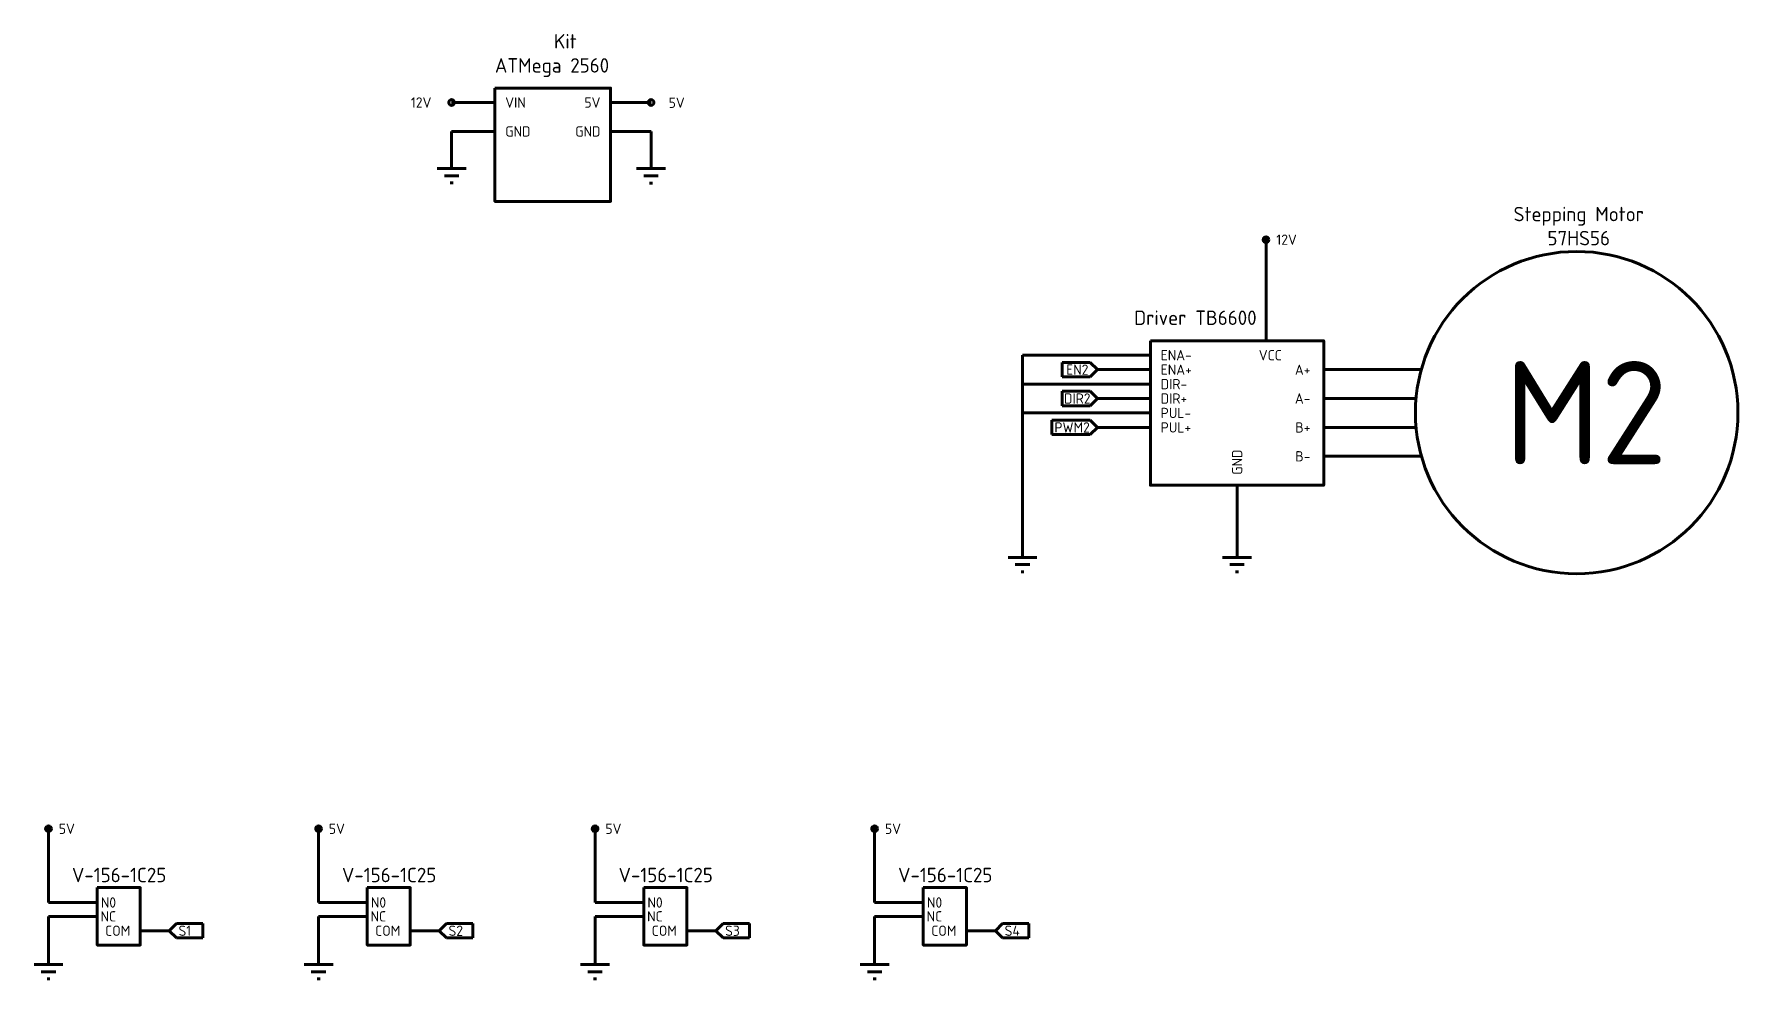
# Model space of a CAD drawing. Header units: millimetres. Extents: x -3609 to 4008, y -1340 to 6855.
# Drawn here: x 1395 to 2220, y 2079 to 2537 of the extents above; entities that cross this region are included whole.
import ezdxf

# ---------------------------------------------------------------- set-up
doc = ezdxf.new("R2010")
doc.units = ezdxf.units.MM
doc.header["$LTSCALE"] = 0.25
doc.layers.get('0').update_dxf_attribs({"lineweight": 70})
doc.layers.add('Text', color=2, linetype='Continuous', lineweight=35)
doc.styles.add('TCVN', font='')
doc.styles.get('TCVN').set_extended_font_data('TCVN 7284')

msp = doc.modelspace()

# ---------------------------------------------------------------- texts
at = {"insert": (2107, 2378.08), "char_height": 50, "attachment_point": 1, "style": 'TCVN'}
msp.add_mtext_dynamic_manual_height_columns('M2', width=70.1829, gutter_width=25, heights=[0], dxfattribs=at)
at = {"layer": 'Text', "attachment_point": 4, "style": 'TCVN'}
for s, width, heights, insert, char_height in [('\\pxqc;Kit\\P\\pq*;ATMega 2560', 68.1945, [0], (1618.06, 2526.16), 7), ('\\pxi1;12V', 23.1118, [0], (1572.36, 2503.38), 5), ('\\pxi1;VIN', 23.1118, [0], (1618.06, 2503.38), 5), ('\\pxi1,qr;5V', 23.1118, [0], (1646.06, 2503.38), 5), ('\\pxi1;5V', 23.1118, [0], (1697.23, 2503.29), 5), ('\\pxi1;GND', 30.9185, [0], (1618.06, 2489.38), 5), ('\\pxi1,qr;GND', 23.1118, [0], (1646.06, 2489.38), 5), ('\\pxqc;Stepping Motor\\P57HS56', 67.1714, [19.8], (2109.42, 2443.49), 7), ('\\pxi1;12V', 23.1118, [0], (1991.53, 2436.91), 5), ('Driver TB6600', 65.7521, [19.8], (1927.71, 2399.07), 7), ('\\pxi1;ENA-', 23.1118, [0], (1935.53, 2380.91), 5), ('VCC', 5, [0], (1988.03, 2380.91), 5), ('\\pxqc;EN2', 11.75, [3.9], (1894.25, 2373.91), 5), ('\\pxi1;ENA+', 23.1118, [0], (1935.53, 2373.91), 5), ('\\pxi1;DIR-', 23.1118, [0], (1935.53, 2366.91), 5), ('\\pxi1,qr;A+', 35.5229, [2.09], (1977.53, 2373.91), 5), ('\\pxqc;DIR2', 11.75, [3.9], (1894.25, 2359.91), 5), ('\\pxi1;DIR+', 23.1118, [0], (1935.53, 2359.91), 5), ('\\pxi1,qr;A-', 35.5229, [2.09], (1977.53, 2359.91), 5), ('\\pxi1;PUL-', 23.1118, [0], (1935.53, 2352.91), 5), ('\\pxqc;PWM2', 11.75, [3.9], (1891.75, 2345.91), 5), ('\\pxi1;PUL+', 23.1118, [0], (1935.53, 2345.91), 5), ('\\pxi1,qr;B+', 35.5229, [2.09], (1977.53, 2345.91), 5), ('\\pxi1,qr;B-', 35.5229, [2.09], (1977.53, 2331.91), 5), ('\\pxi1;5V', 15.0964, [1.45], (1401.85, 2151.38), 5), ('\\pxi1;5V', 15.0964, [1.45], (1532.64, 2151.38), 5), ('\\pxi1;5V', 15.0964, [1.45], (1666.58, 2151.38), 5), ('\\pxi1;5V', 15.0964, [1.45], (1801.98, 2151.38), 5), ('V-156-1C25', 35.2085, [0], (1413.2, 2128.97), 7), ('V-156-1C25', 35.2085, [0], (1543.98, 2128.97), 7), ('V-156-1C25', 35.2085, [0], (1677.93, 2128.97), 7), ('V-156-1C25', 35.2085, [0], (1813.33, 2128.97), 7), ('\\pxi1,qr;N0', 9.1458, [3.56], (1425.42, 2115.65), 5), ('\\pxi1,qr;N0', 9.1458, [3.56], (1556.21, 2115.65), 5), ('\\pxi1,qr;N0', 9.1458, [3.56], (1690.15, 2115.65), 5), ('\\pxi1,qr;N0', 9.1458, [3.56], (1825.55, 2115.65), 5), ('\\pxi1,qr;NC', 9.1458, [3.56], (1425.42, 2108.93), 5), ('\\pxi1,qr;COM', 9.1458, [3.56], (1432.31, 2101.97), 5), ('S1', 6.0541, [3.9], (1464.81, 2101.97), 5), ('\\pxi1,qr;NC', 9.1458, [3.56], (1556.21, 2108.93), 5), ('\\pxi1,qr;COM', 9.1458, [3.56], (1563.09, 2101.97), 5), ('S2', 6.0541, [3.9], (1595.59, 2101.97), 5), ('\\pxi1,qr;NC', 9.1458, [3.56], (1690.15, 2108.93), 5), ('\\pxi1,qr;COM', 9.1458, [3.56], (1697.04, 2101.97), 5), ('S3', 6.0541, [3.9], (1729.54, 2101.97), 5), ('\\pxi1,qr;NC', 9.1458, [3.56], (1825.55, 2108.93), 5), ('\\pxi1,qr;COM', 9.1458, [3.56], (1832.44, 2101.97), 5), ('S4', 6.0541, [3.9], (1864.94, 2101.97), 5)]:
    msp.add_mtext_dynamic_manual_height_columns(s, width=width, gutter_width=25, heights=heights, dxfattribs=dict(at, insert=insert, char_height=char_height))
at = {"layer": 'Text', "insert": (1977.53, 2317.91), "char_height": 5, "attachment_point": 4, "rotation": 90, "style": 'TCVN'}
msp.add_mtext_dynamic_manual_height_columns('\\pxi1;GND', width=23.1118, gutter_width=25, heights=[0], dxfattribs=at)

# ---------------------------------------------------------------- hatches: boundary and pattern name
h = msp.add_hatch(color=256)
h.dxf.hatch_style = 1
h.paths.add_polyline_path([(1695.06, 2503.38, 1), (1692.26, 2503.38, 1)])
h.paths.add_polyline_path([(1595.66, 2503.38, 1), (1598.46, 2503.38, 1)])
h = msp.add_hatch(color=256)
h.dxf.hatch_style = 1
h.paths.add_polyline_path([(1992.93, 2436.91, 1), (1990.13, 2436.91, 1)])
h = msp.add_hatch(color=256)
h.dxf.hatch_style = 1
h.paths.add_polyline_path([(1403.25, 2151.38, 1), (1400.45, 2151.38, 1)])
h = msp.add_hatch(color=256)
h.dxf.hatch_style = 1
h.paths.add_polyline_path([(1534.04, 2151.38, 1), (1531.24, 2151.38, 1)])
h = msp.add_hatch(color=256)
h.dxf.hatch_style = 1
h.paths.add_polyline_path([(1667.98, 2151.38, 1), (1665.18, 2151.38, 1)])
h = msp.add_hatch(color=256)
h.dxf.hatch_style = 1
h.paths.add_polyline_path([(1803.38, 2151.38, 1), (1800.58, 2151.38, 1)])

# ---------------------------------------------------------------- linework, layer by layer
for p, q in [((1597.06, 2503.38), (1618.06, 2503.38)), ((1674.06, 2503.38), (1693.66, 2503.38)), ((1618.06, 2489.38), (1597.06, 2489.38)), ((1597.06, 2489.38), (1597.06, 2471.38)), ((1674.06, 2489.33), (1693.66, 2489.33)), ((1693.66, 2489.33), (1693.66, 2471.33)), ((1590.06, 2471.38), (1604.06, 2471.38)), ((1593.56, 2467.88), (1600.56, 2467.88)), ((1686.66, 2471.33), (1700.66, 2471.33)), ((1690.16, 2467.83), (1697.16, 2467.83)), ((1596.36, 2464.38), (1597.76, 2464.38)), ((1692.96, 2464.33), (1694.36, 2464.33)), ((1991.53, 2387.91), (1991.53, 2435.51)), ((1873.61, 2380.91), (1935.53, 2380.91)), ((1873.61, 2380.91), (1873.61, 2282.91)), ((1892.74, 2370.41), (1892.74, 2377.41)), ((1892.74, 2377.41), (1906.43, 2377.41)), ((1906.43, 2377.41), (1909.93, 2373.91)), ((1906.43, 2370.41), (1892.74, 2370.41)), ((1906.43, 2370.41), (1909.93, 2373.91)), ((1935.53, 2373.91), (1909.93, 2373.91)), ((2019.53, 2373.91), (2066.72, 2373.91)), ((1935.53, 2366.91), (1873.61, 2366.91)), ((1892.74, 2356.41), (1892.74, 2363.41)), ((1892.74, 2363.41), (1906.43, 2363.41)), ((1906.43, 2363.41), (1909.93, 2359.91)), ((1873.61, 2352.91), (1935.53, 2352.91)), ((1906.43, 2356.41), (1892.74, 2356.41)), ((1906.43, 2356.41), (1909.93, 2359.91)), ((1909.93, 2359.91), (1935.53, 2359.91)), ((2019.53, 2359.91), (2064.2, 2359.91)), ((1887.74, 2342.41), (1887.74, 2349.41)), ((1887.74, 2349.41), (1906.43, 2349.41)), ((1906.43, 2349.41), (1909.93, 2345.91)), ((1906.43, 2342.41), (1909.93, 2345.91)), ((1909.93, 2345.91), (1935.53, 2345.91)), ((2019.53, 2345.91), (2064.23, 2345.91)), ((1906.43, 2342.41), (1887.74, 2342.41)), ((2019.53, 2331.91), (2066.82, 2331.91)), ((1977.53, 2317.91), (1977.53, 2282.91)), ((1866.61, 2282.91), (1880.61, 2282.91)), ((1870.11, 2279.41), (1877.11, 2279.41)), ((1970.53, 2282.91), (1984.53, 2282.91)), ((1974.03, 2279.41), (1981.03, 2279.41)), ((1872.91, 2275.91), (1874.31, 2275.91)), ((1976.83, 2275.91), (1978.23, 2275.91)), ((1401.85, 2151.38), (1401.85, 2115.65)), ((1532.64, 2151.38), (1532.64, 2115.65)), ((1666.58, 2151.38), (1666.58, 2115.65)), ((1801.98, 2151.38), (1801.98, 2115.65)), ((1401.85, 2115.65), (1425.42, 2115.65)), ((1532.64, 2115.65), (1556.21, 2115.65)), ((1666.58, 2115.65), (1690.15, 2115.65)), ((1801.98, 2115.65), (1825.55, 2115.65)), ((1401.85, 2108.79), (1425.42, 2108.79)), ((1401.85, 2108.79), (1401.85, 2085.59)), ((1463.81, 2105.47), (1460.31, 2101.97)), ((1463.81, 2105.47), (1476.56, 2105.47)), ((1476.56, 2105.47), (1476.56, 2098.47)), ((1532.64, 2108.79), (1556.21, 2108.79)), ((1532.64, 2108.79), (1532.64, 2085.59)), ((1594.59, 2105.47), (1591.09, 2101.97)), ((1594.59, 2105.47), (1607.34, 2105.47)), ((1607.34, 2105.47), (1607.34, 2098.47)), ((1666.58, 2108.79), (1690.15, 2108.79)), ((1666.58, 2108.79), (1666.58, 2085.59)), ((1728.54, 2105.47), (1725.04, 2101.97)), ((1728.54, 2105.47), (1741.29, 2105.47)), ((1741.29, 2105.47), (1741.29, 2098.47)), ((1801.98, 2108.79), (1825.55, 2108.79)), ((1801.98, 2108.79), (1801.98, 2085.59)), ((1863.94, 2105.47), (1860.44, 2101.97)), ((1863.94, 2105.47), (1876.69, 2105.47)), ((1876.69, 2105.47), (1876.69, 2098.47)), ((1446.31, 2101.97), (1460.31, 2101.97)), ((1463.81, 2098.47), (1460.31, 2101.97)), ((1476.56, 2098.47), (1463.81, 2098.47)), ((1577.09, 2101.97), (1591.09, 2101.97)), ((1594.59, 2098.47), (1591.09, 2101.97)), ((1607.34, 2098.47), (1594.59, 2098.47)), ((1711.04, 2101.97), (1725.04, 2101.97)), ((1728.54, 2098.47), (1725.04, 2101.97)), ((1741.29, 2098.47), (1728.54, 2098.47)), ((1846.44, 2101.97), (1860.44, 2101.97)), ((1863.94, 2098.47), (1860.44, 2101.97)), ((1876.69, 2098.47), (1863.94, 2098.47)), ((1394.85, 2085.59), (1408.85, 2085.59)), ((1398.35, 2082.09), (1405.35, 2082.09)), ((1525.64, 2085.59), (1539.64, 2085.59)), ((1529.14, 2082.09), (1536.14, 2082.09)), ((1659.58, 2085.59), (1673.58, 2085.59)), ((1663.08, 2082.09), (1670.08, 2082.09)), ((1794.98, 2085.59), (1808.98, 2085.59)), ((1798.48, 2082.09), (1805.48, 2082.09)), ((1401.15, 2078.59), (1402.55, 2078.59)), ((1531.94, 2078.59), (1533.34, 2078.59)), ((1665.88, 2078.59), (1667.28, 2078.59)), ((1801.28, 2078.59), (1802.68, 2078.59))]:
    msp.add_line(p, q)
for points in [[(1618.06, 2510.38), (1674.06, 2510.38), (1674.06, 2455.42), (1618.06, 2455.42)], [(1935.53, 2387.91), (2019.53, 2387.91), (2019.53, 2317.91), (1935.53, 2317.91)], [(1425.42, 2122.89), (1446.31, 2122.89), (1446.31, 2094.97), (1425.42, 2094.97)], [(1556.21, 2122.89), (1577.09, 2122.89), (1577.09, 2094.97), (1556.21, 2094.97)], [(1690.15, 2122.89), (1711.04, 2122.89), (1711.04, 2094.97), (1690.15, 2094.97)], [(1825.55, 2122.89), (1846.44, 2122.89), (1846.44, 2094.97), (1825.55, 2094.97)]]:
    msp.add_lwpolyline(points, close=True)
for centre, radius in [((1597.06, 2503.38), 1.4), ((1693.66, 2503.38), 1.4), ((1991.53, 2436.91), 1.4), ((2142, 2353.08), 78.1), ((1401.85, 2151.38), 1.4), ((1532.64, 2151.38), 1.4), ((1666.58, 2151.38), 1.4), ((1801.98, 2151.38), 1.4)]:
    msp.add_circle(centre, radius)

msp.set_redraw_order([(e.dxf.handle, doc.entitydb.next_handle()) for e in msp.query("TEXT MTEXT ATTDEF DIMENSION ARC_DIMENSION")])  # texts and dimensions are drawn at this point

doc.saveas('drawing.dxf')
